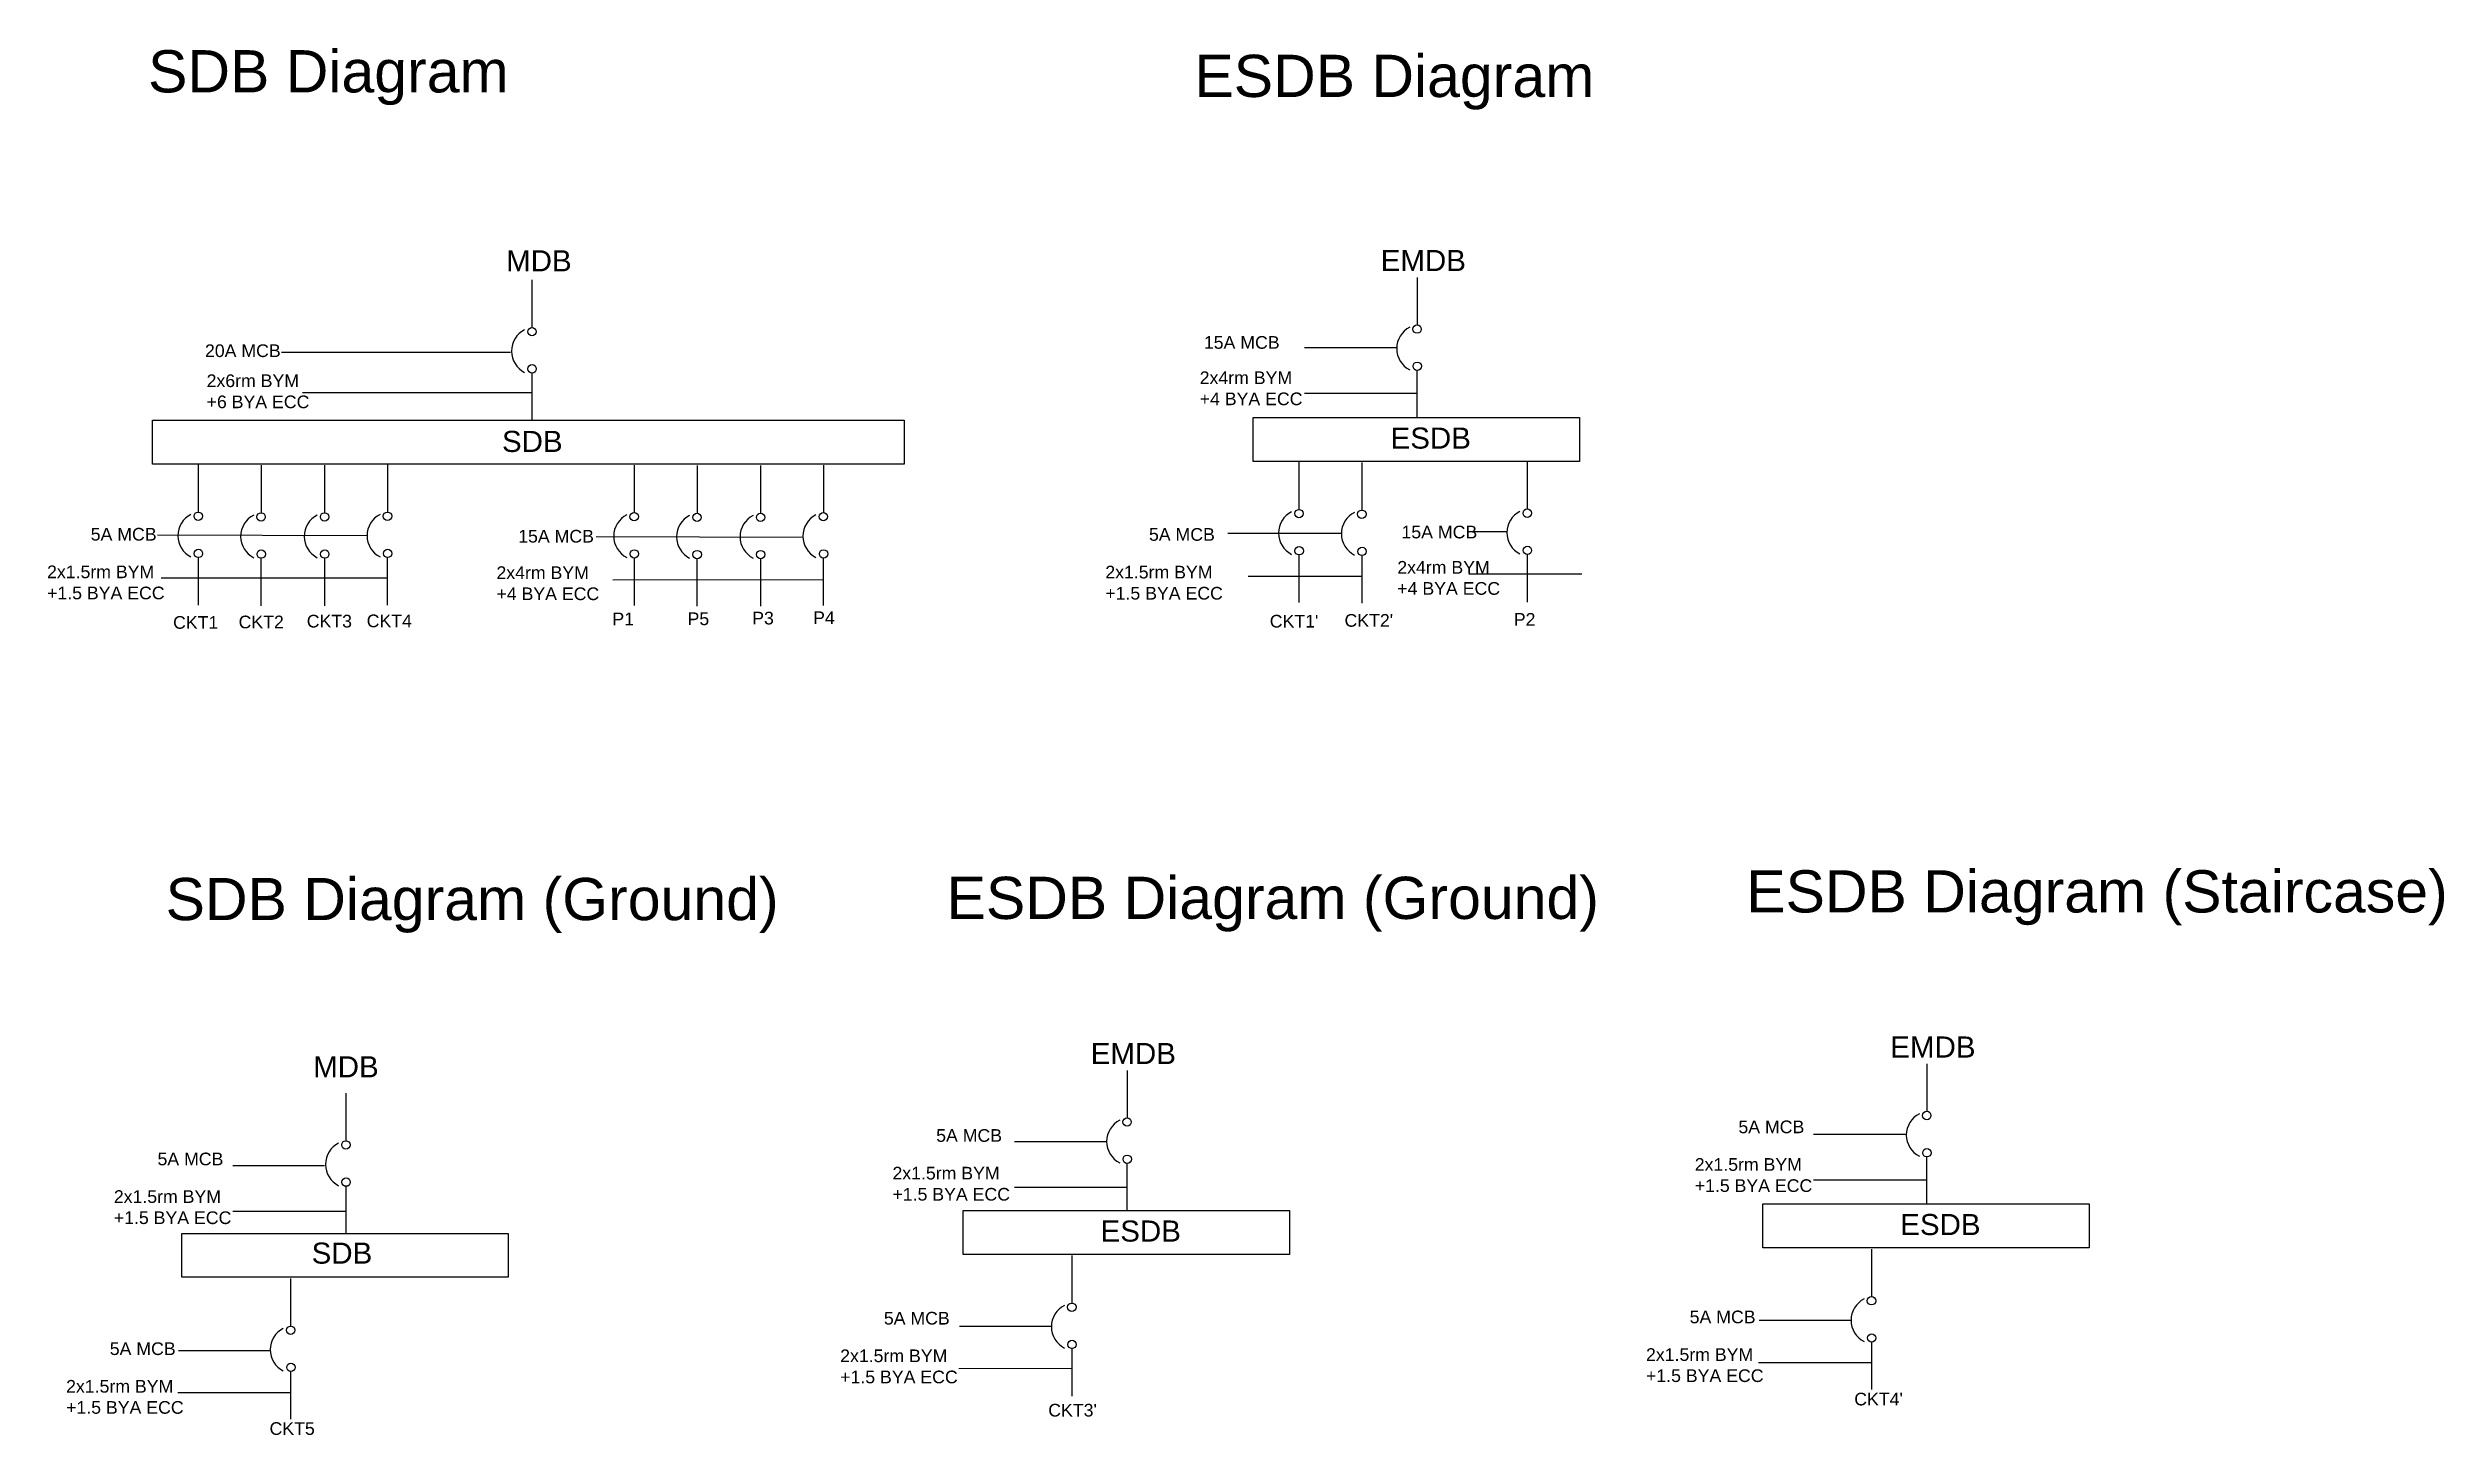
# Model space of a CAD drawing. Header units: inches. Extents: x 18 to 337, y -10 to 40.
# Drawn here: x 180.8 to 237.6, y 7.2 to 40 of the extents above; entities that cross this region are included whole.
import ezdxf

# ---------------------------------------------------------------- set-up
doc = ezdxf.new("R2010")
doc.units = ezdxf.units.IN
doc.header["$MEASUREMENT"] = 0
doc.styles.get("Standard").update_dxf_attribs({"font": 'arial.ttf'})

msp = doc.modelspace()

# ---------------------------------------------------------------- texts
at = {"attachment_point": 1}
for s, width, insert, char_height in [('SDB Diagram', 11.78355, (183.206, 39.967), 1), ('ESDB Diagram', 11.78355, (207.981, 39.858), 1), ('MDB', 6.47203, (191.684, 35.229), 0.5), ('EMDB', 6.47203, (212.393, 35.236), 0.5), ('\\pt0.9;20A MCB', 1.77949, (184.553, 33), 0.3), ('\\pt0.9;15A MCB', 1.77949, (208.206, 33.196), 0.3), ('\\pt0.9;2x4rm BYM\\P+4 BYA ECC', 4.04858, (208.107, 32.36), 0.3), ('\\pt0.9;2x6rm BYM\\P+6 BYA ECC', 4.04858, (184.592, 32.289), 0.3), ('SDB', 6.47203, (191.586, 30.952), 0.5), ('ESDB', 6.47203, (212.627, 31.031), 0.5), ('\\pt0.9;5A MCB', 1.77949, (181.848, 28.654), 0.3), ('\\pt0.9;15A MCB', 1.77949, (191.97, 28.607), 0.3), ('\\pt0.9;5A MCB', 1.77949, (206.906, 28.649), 0.3), ('\\pt0.9;15A MCB', 1.77949, (212.885, 28.706), 0.3), ('\\pt0.9;2x4rm BYM\\P+4 BYA ECC', 4.04858, (212.786, 27.87), 0.3), ('\\pt0.9;2x1.5rm BYM\\P+1.5 BYA ECC', 4.04858, (180.814, 27.763), 0.3), ('\\pt0.9;2x4rm BYM\\P+4 BYA ECC', 4.04858, (191.455, 27.744), 0.3), ('\\pt0.9;2x1.5rm BYM\\P+1.5 BYA ECC', 4.04858, (205.872, 27.757), 0.3), ('P3', 1.12697, (197.511, 26.668), 0.3), ('P4', 1.12697, (198.953, 26.676), 0.3), ('CKT1', 1.12697, (183.798, 26.565), 0.3), ('CKT2', 1.12697, (185.349, 26.576), 0.3), ('CKT3', 1.12697, (186.963, 26.596), 0.3), ('CKT4', 1.12697, (188.382, 26.602), 0.3), ('P1', 1.12697, (194.2, 26.649), 0.3), ('P5', 1.12697, (195.98, 26.652), 0.3), ("CKT1'", 1.12697, (209.766, 26.595), 0.3), ("CKT2'", 1.12697, (211.536, 26.613), 0.3), ('P2', 1.12697, (215.544, 26.638), 0.3), ('ESDB Diagram (Ground)', 20.67694, (202.113, 20.393), 1), ('ESDB Diagram (Staircase)', 20.67694, (221.048, 20.547), 1), ('SDB Diagram (Ground)', 16.55177, (183.621, 20.365), 1), ('EMDB', 6.47203, (205.526, 16.457), 0.5), ('EMDB', 6.47203, (224.46, 16.611), 0.5), ('MDB', 6.47203, (187.115, 16.143), 0.5), ('\\pt0.9;5A MCB', 1.77949, (201.867, 14.416), 0.3), ('\\pt0.9;5A MCB', 1.77949, (220.863, 14.62), 0.3), ('\\pt0.9;5A MCB', 1.77949, (183.429, 13.86), 0.3), ('\\pt0.9;2x1.5rm BYM\\P+1.5 BYA ECC', 4.04858, (219.829, 13.729), 0.3), ('\\pt0.9;2x1.5rm BYM\\P+1.5 BYA ECC', 4.04858, (200.832, 13.524), 0.3), ('\\pt0.9;2x1.5rm BYM\\P+1.5 BYA ECC', 4.04858, (182.395, 12.969), 0.3), ('ESDB', 6.47203, (205.76, 12.253), 0.5), ('ESDB', 6.47203, (224.695, 12.407), 0.5), ('SDB', 6.47203, (187.079, 11.73), 0.5), ('\\pt0.9;5A MCB', 1.77949, (200.628, 10.089), 0.3), ('\\pt0.9;5A MCB', 1.77949, (219.709, 10.119), 0.3), ('\\pt0.9;5A MCB', 1.77949, (182.299, 9.367), 0.3), ('\\pt0.9;2x1.5rm BYM\\P+1.5 BYA ECC', 4.04858, (199.594, 9.198), 0.3), ('\\pt0.9;2x1.5rm BYM\\P+1.5 BYA ECC', 4.04858, (218.675, 9.228), 0.3), ('\\pt0.9;2x1.5rm BYM\\P+1.5 BYA ECC', 4.04858, (181.265, 8.476), 0.3), ("CKT4'", 1.12697, (223.606, 8.174), 0.3), ('CKT5', 1.12697, (186.082, 7.476), 0.3), ("CKT3'", 1.12697, (204.521, 7.911), 0.3)]:
    msp.add_mtext_dynamic_manual_height_columns(s, width=width, gutter_width=10.405, heights=[0], dxfattribs=dict(at, insert=insert, char_height=char_height))

# ---------------------------------------------------------------- linework, layer by layer
for p, q in [((192.296, 34.525), (192.296, 33.397)), ((213.255, 34.587), (213.255, 33.459)), ((210.587, 32.923), (212.759, 32.923)), ((186.366, 32.814), (191.787, 32.814)), ((213.259, 31.259), (213.259, 32.387)), ((186.862, 31.86), (192.283, 31.86)), ((192.3, 31.197), (192.3, 32.325)), ((210.588, 31.841), (213.264, 31.841)), ((184.394, 30.154), (184.394, 29.026)), ((185.882, 30.138), (185.882, 29.01)), ((187.386, 30.138), (187.386, 29.01)), ((188.874, 30.154), (188.874, 29.026)), ((194.715, 30.143), (194.715, 29.015)), ((196.204, 30.128), (196.204, 28.999)), ((197.708, 30.128), (197.708, 28.999)), ((199.196, 30.143), (199.196, 29.015)), ((210.458, 30.216), (210.458, 29.088)), ((211.946, 30.2), (211.946, 29.072)), ((215.863, 30.227), (215.863, 29.098)), ((183.428, 28.488), (188.39, 28.472)), ((193.813, 28.448), (198.712, 28.434)), ((208.771, 28.528), (211.447, 28.529)), ((214.491, 28.565), (215.379, 28.566)), ((184.398, 26.826), (184.398, 27.955)), ((185.887, 26.811), (185.887, 27.939)), ((187.391, 26.811), (187.391, 27.939)), ((188.879, 26.826), (188.879, 27.955)), ((194.72, 26.816), (194.72, 27.944)), ((196.208, 26.8), (196.208, 27.928)), ((197.712, 26.8), (197.712, 27.928)), ((199.2, 26.816), (199.2, 27.944)), ((210.463, 26.889), (210.463, 28.017)), ((211.951, 26.873), (211.951, 28.001)), ((215.867, 26.899), (215.867, 28.027)), ((183.518, 27.47), (188.879, 27.471)), ((194.212, 27.428), (199.2, 27.429)), ((209.257, 27.507), (211.934, 27.507)), ((214.476, 27.566), (217.152, 27.567)), ((225.323, 15.962), (225.323, 14.834)), ((206.388, 15.808), (206.388, 14.68)), ((187.891, 15.265), (187.891, 14.137)), ((222.643, 14.3), (224.816, 14.301)), ((203.721, 14.122), (205.893, 14.122)), ((225.327, 12.634), (225.327, 13.763)), ((185.215, 13.552), (187.387, 13.553)), ((187.896, 11.938), (187.896, 13.066)), ((206.392, 12.48), (206.392, 13.609)), ((222.644, 13.218), (225.321, 13.218)), ((203.722, 13.039), (206.398, 13.04)), ((185.216, 12.47), (187.892, 12.47)), ((205.079, 11.422), (205.079, 10.293)), ((224.014, 11.576), (224.014, 10.447)), ((186.582, 10.879), (186.582, 9.751)), ((202.418, 9.751), (204.591, 9.751)), ((221.352, 9.889), (223.524, 9.889)), ((183.926, 9.178), (186.099, 9.178)), ((205.084, 8.094), (205.084, 9.222)), ((224.019, 8.248), (224.019, 9.376)), ((186.587, 7.551), (186.587, 8.679)), ((202.403, 8.751), (205.079, 8.752)), ((221.336, 8.89), (224.012, 8.89)), ((183.91, 8.178), (186.587, 8.179))]:
    msp.add_line(p, q)
for points in [[(183.309, 31.207), (201.111, 31.207), (201.111, 30.166), (183.309, 30.166)], [(209.373, 31.269), (217.1, 31.269), (217.1, 30.228), (209.373, 30.228)], [(202.506, 12.49), (210.233, 12.49), (210.233, 11.45), (202.506, 11.45)], [(221.441, 12.644), (229.168, 12.644), (229.168, 11.604), (221.441, 11.604)], [(184.009, 11.948), (191.736, 11.948), (191.736, 10.907), (184.009, 10.907)]]:
    msp.add_lwpolyline(points, close=True)
for centre in [(192.296, 33.301), (213.255, 33.363), (192.3, 32.421), (213.259, 32.483), (184.394, 28.931), (185.882, 28.915), (187.386, 28.915), (188.875, 28.931), (194.716, 28.92), (196.204, 28.904), (197.708, 28.904), (199.196, 28.92), (210.458, 28.993), (211.946, 28.977), (215.863, 29.003), (184.398, 28.05), (185.886, 28.034), (187.39, 28.034), (188.879, 28.05), (194.72, 28.039), (196.208, 28.023), (197.712, 28.023), (199.2, 28.039), (210.462, 28.112), (211.951, 28.096), (215.867, 28.122), (225.323, 14.739), (206.388, 14.585), (187.891, 14.042), (206.392, 13.704), (225.327, 13.858), (187.895, 13.161), (205.079, 10.198), (224.014, 10.352), (186.583, 9.655), (205.084, 9.317), (224.018, 9.471), (186.587, 8.775)]:
    msp.add_circle(centre, 0.0991)
for centre in [(192.377, 32.84), (213.336, 32.902), (184.475, 28.469), (185.963, 28.453), (187.467, 28.453), (188.955, 28.469), (194.796, 28.458), (196.284, 28.443), (197.788, 28.443), (199.276, 28.458), (210.539, 28.531), (212.027, 28.516), (215.944, 28.542), (225.404, 14.277), (206.469, 14.123), (187.972, 13.581), (205.16, 9.737), (224.095, 9.891), (186.663, 9.194)]:
    msp.add_arc(centre, 0.565, 116.86, 243.14)

msp.set_redraw_order([(e.dxf.handle, doc.entitydb.next_handle()) for e in msp.query("TEXT MTEXT ATTDEF DIMENSION ARC_DIMENSION")])  # texts and dimensions are drawn at this point

doc.saveas('drawing.dxf')
